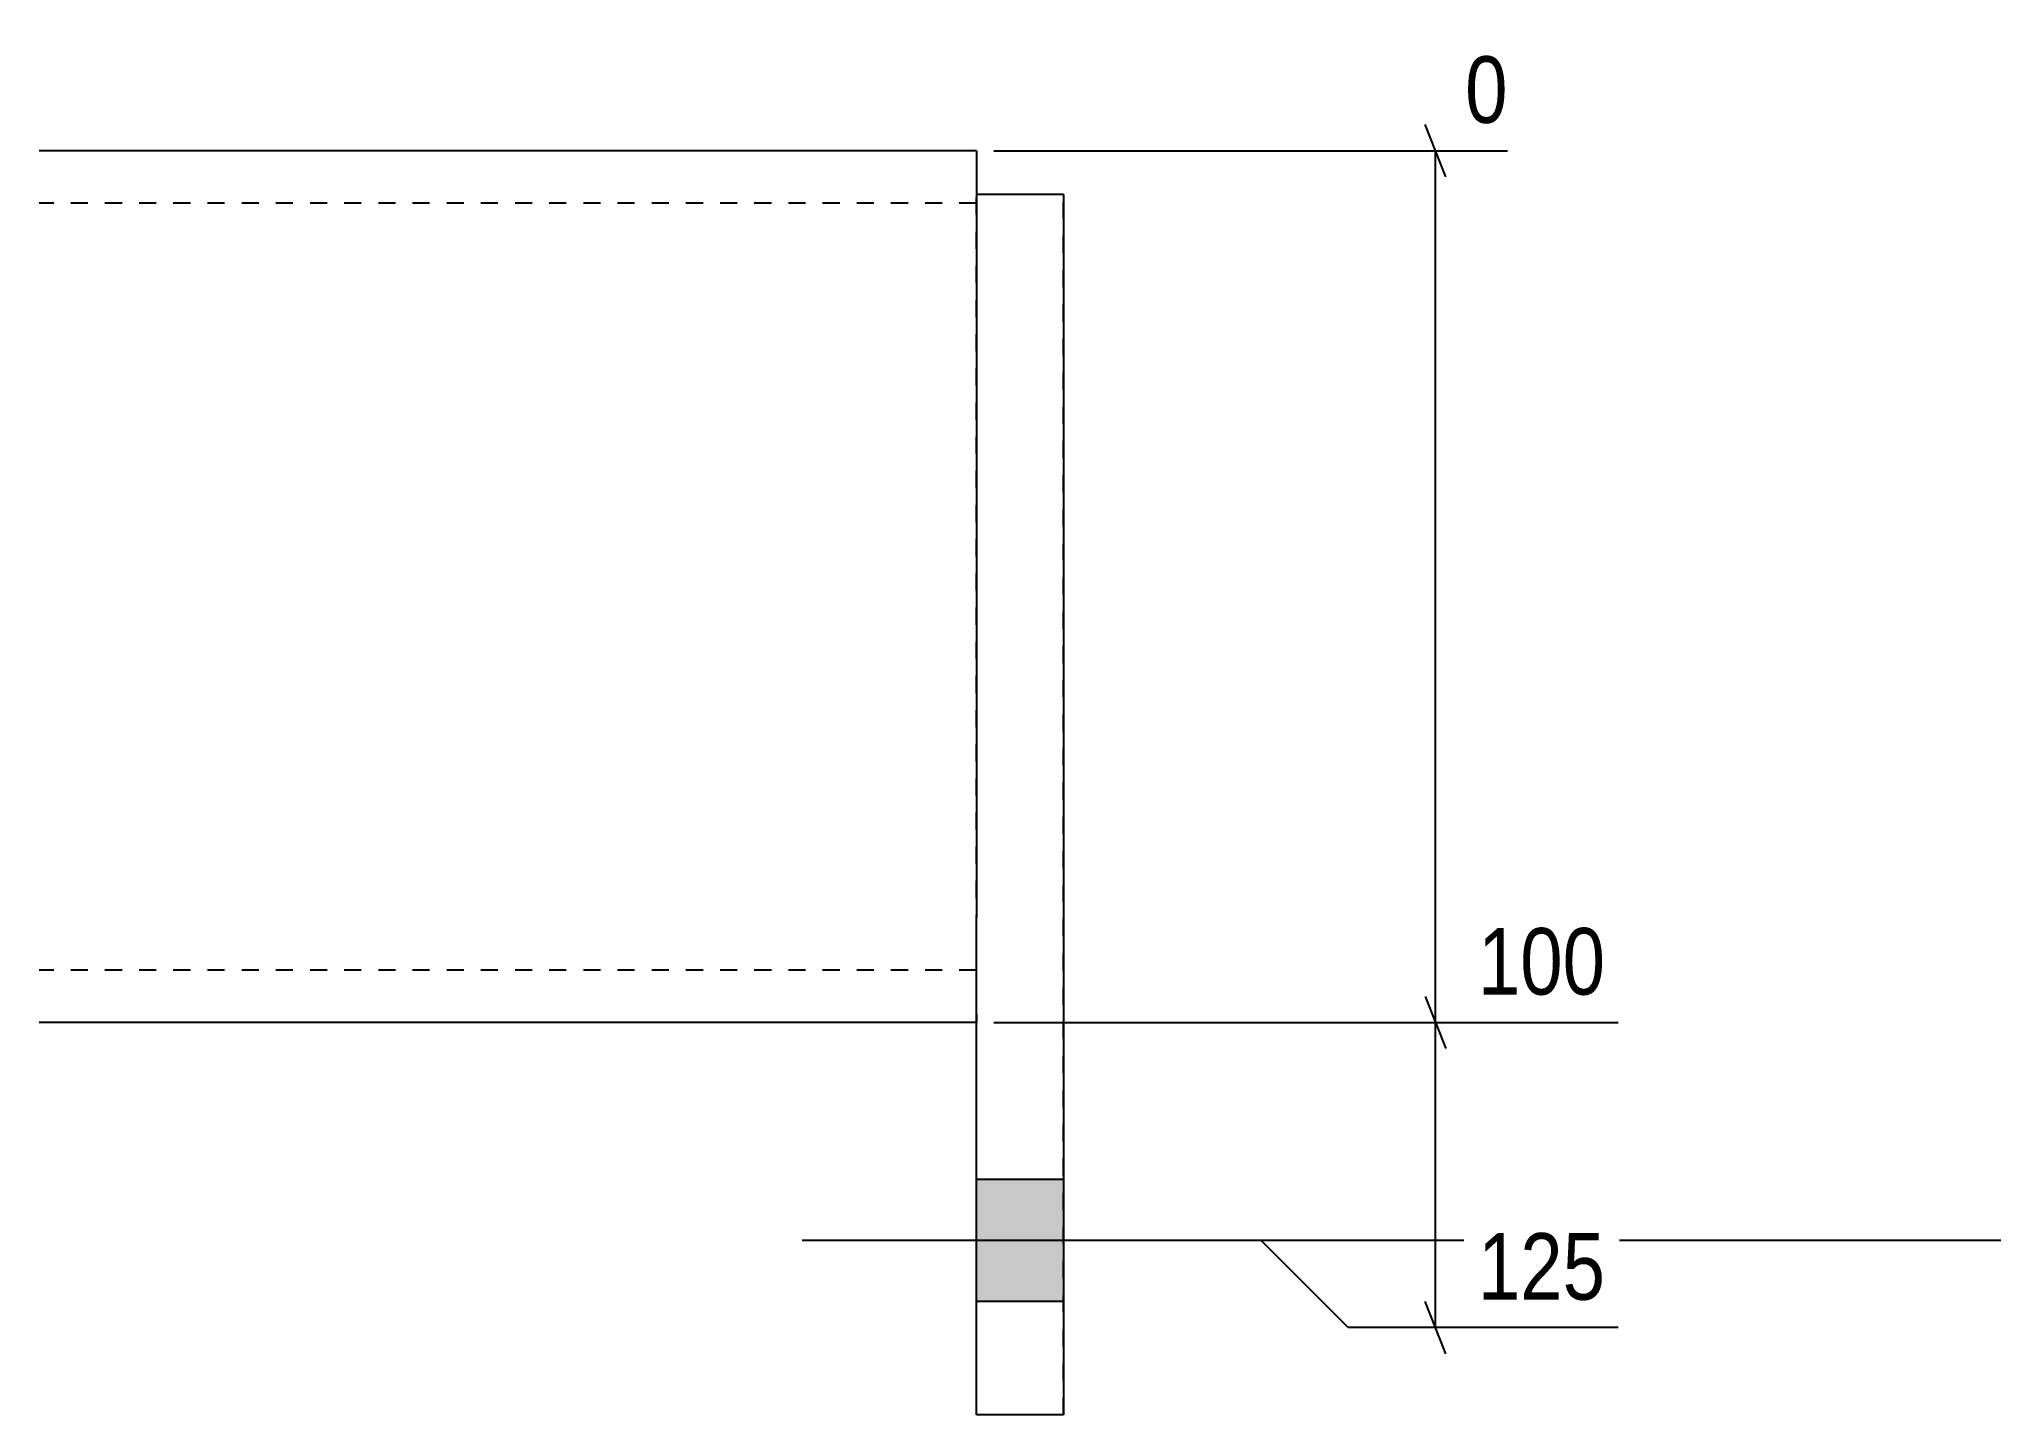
# Model space of a CAD drawing. Header units: millimetres. Extents: x 37 to 35777, y 5 to 1633.
# Drawn here: x 24440 to 24665, y 4.8 to 162.6 of the extents above; entities that cross this region are included whole.
import ezdxf

# ---------------------------------------------------------------- set-up
doc = ezdxf.new("R2010")
doc.units = ezdxf.units.MM
doc.linetypes.add('DXK_LINE_DOT2', pattern=[3.9198, 1.9599, -1.9599])
doc.layers.add('MÅLSÆTNING', color=7, linetype='Continuous')
doc.layers.add('STÅL', color=7, linetype='Continuous')
doc.styles.add('Arial Narrow', font='ARIALN.TTF', dxfattribs={"height": 0.2})

msp = doc.modelspace()

# ---------------------------------------------------------------- hatches: boundary and pattern name
at = {"layer": 'STÅL', "linetype": 'Continuous'}
msp.add_hatch(color=96, dxfattribs=at).paths.add_polyline_path([(24557.51, 17.8), (24557.51, 31.8), (24547.51, 31.8), (24547.51, 17.8)])
msp.add_hatch(color=96, dxfattribs=at).paths.add_polyline_path([(24557.51, 17.8), (24557.51, 31.8), (24547.51, 31.8), (24547.51, 17.8)])

# ---------------------------------------------------------------- linework, layer by layer
at = {"layer": 'MÅLSÆTNING', "color": 7, "linetype": 'Continuous'}
for p, q in [((24601.37, 146.8), (24598.97, 152.8)), ((24549.51, 149.8), (24608.45, 149.8)), ((24600.17, 49.8), (24600.17, 149.8)), ((24598.97, 52.8), (24601.37, 46.8)), ((24598.97, 52.8), (24601.37, 46.8)), ((24549.51, 49.8), (24621.11, 49.8)), ((24549.51, 49.8), (24621.11, 49.8)), ((24600.17, 14.8), (24600.17, 49.8)), ((24580.17, 24.8), (24549.51, 24.8)), ((24590.17, 14.8), (24580.17, 24.8)), ((24601.37, 11.8), (24598.97, 17.8)), ((24621.11, 14.8), (24590.17, 14.8))]:
    msp.add_line(p, q, dxfattribs=at)
at = {"layer": 'STÅL', "color": 2, "linetype": 'Continuous'}
for p, q in [((24547.51, 149.8), (24440.01, 149.8)), ((24547.51, 149.8), (24547.51, 148.89)), ((24547.51, 148.89), (24547.51, 146.29)), ((24547.51, 146.29), (24547.51, 142.39)), ((24557.51, 144.8), (24547.51, 144.8)), ((24557.51, 144.8), (24557.51, 4.8)), ((24547.51, 142.39), (24547.51, 137.8)), ((24547.51, 137.8), (24547.51, 61.8)), ((24547.51, 52.32), (24547.51, 61.8)), ((24547.51, 4.8), (24547.51, 52.32)), ((24547.51, 49.8), (24440.01, 49.8)), ((24557.51, 4.8), (24547.51, 4.8))]:
    msp.add_line(p, q, dxfattribs=at)
at = {"layer": 'STÅL', "color": 7, "linetype": 'DXK_LINE_DOT2'}
for p, q in [((24547.51, 149.8), (24547.51, 144.8)), ((24547.51, 52.32), (24547.51, 144.8)), ((24557.51, 4.8), (24557.51, 144.8)), ((24547.51, 143.8), (24440.01, 143.8)), ((24547.51, 55.8), (24440.01, 55.8)), ((24547.51, 50.71), (24547.51, 52.32)), ((24547.51, 50.71), (24547.51, 49.8))]:
    msp.add_line(p, q, dxfattribs=at)
at = {"layer": 'STÅL', "color": 96, "linetype": 'Continuous'}
for p, q in [((24557.51, 31.8), (24547.51, 31.8)), ((24557.51, 31.8), (24547.51, 31.8)), ((24665.01, 24.8), (24527.51, 24.8)), ((24665.01, 24.8), (24527.51, 24.8)), ((24557.51, 17.8), (24547.51, 17.8)), ((24557.51, 17.8), (24547.51, 17.8))]:
    msp.add_line(p, q, dxfattribs=at)

# ---------------------------------------------------------------- wipeouts: each hides what was drawn before it
at = {"color": 0, "linetype": 'Continuous'}
msp.add_wipeout([(24621.25, 51.4), (24621.25, 62.6), (24603.43, 62.6), (24603.43, 51.4)], dxfattribs=at).dxf.layer = 'MÅLSÆTNING'

# ---------------------------------------------------------------- next in the draw order: texts
at = {"layer": 'MÅLSÆTNING', "color": 3, "linetype": 'Continuous', "style": 'Arial Narrow'}
msp.add_text('100', height=7.635, dxfattribs=at).set_placement((24605.03, 53))

# ---------------------------------------------------------------- next in the draw order: wipeouts: each hides what was drawn before it
at = {"color": 0, "linetype": 'Continuous'}
for points in [[(24610.05, 151.4), (24610.05, 162.6), (24601.97, 162.6), (24601.97, 151.4)], [(24621.25, 16.4), (24621.25, 27.6), (24603.43, 27.6), (24603.43, 16.4)]]:
    msp.add_wipeout(points, dxfattribs=at).dxf.layer = 'MÅLSÆTNING'

# ---------------------------------------------------------------- next in the draw order: texts
at = {"layer": 'MÅLSÆTNING', "color": 3, "linetype": 'Continuous', "style": 'Arial Narrow'}
for s, height, p in [('0', 7.64, (24603.57, 153)), ('125', 7.635, (24605.03, 18))]:
    msp.add_text(s, height=height, dxfattribs=at).set_placement(p)

doc.saveas('drawing.dxf')
